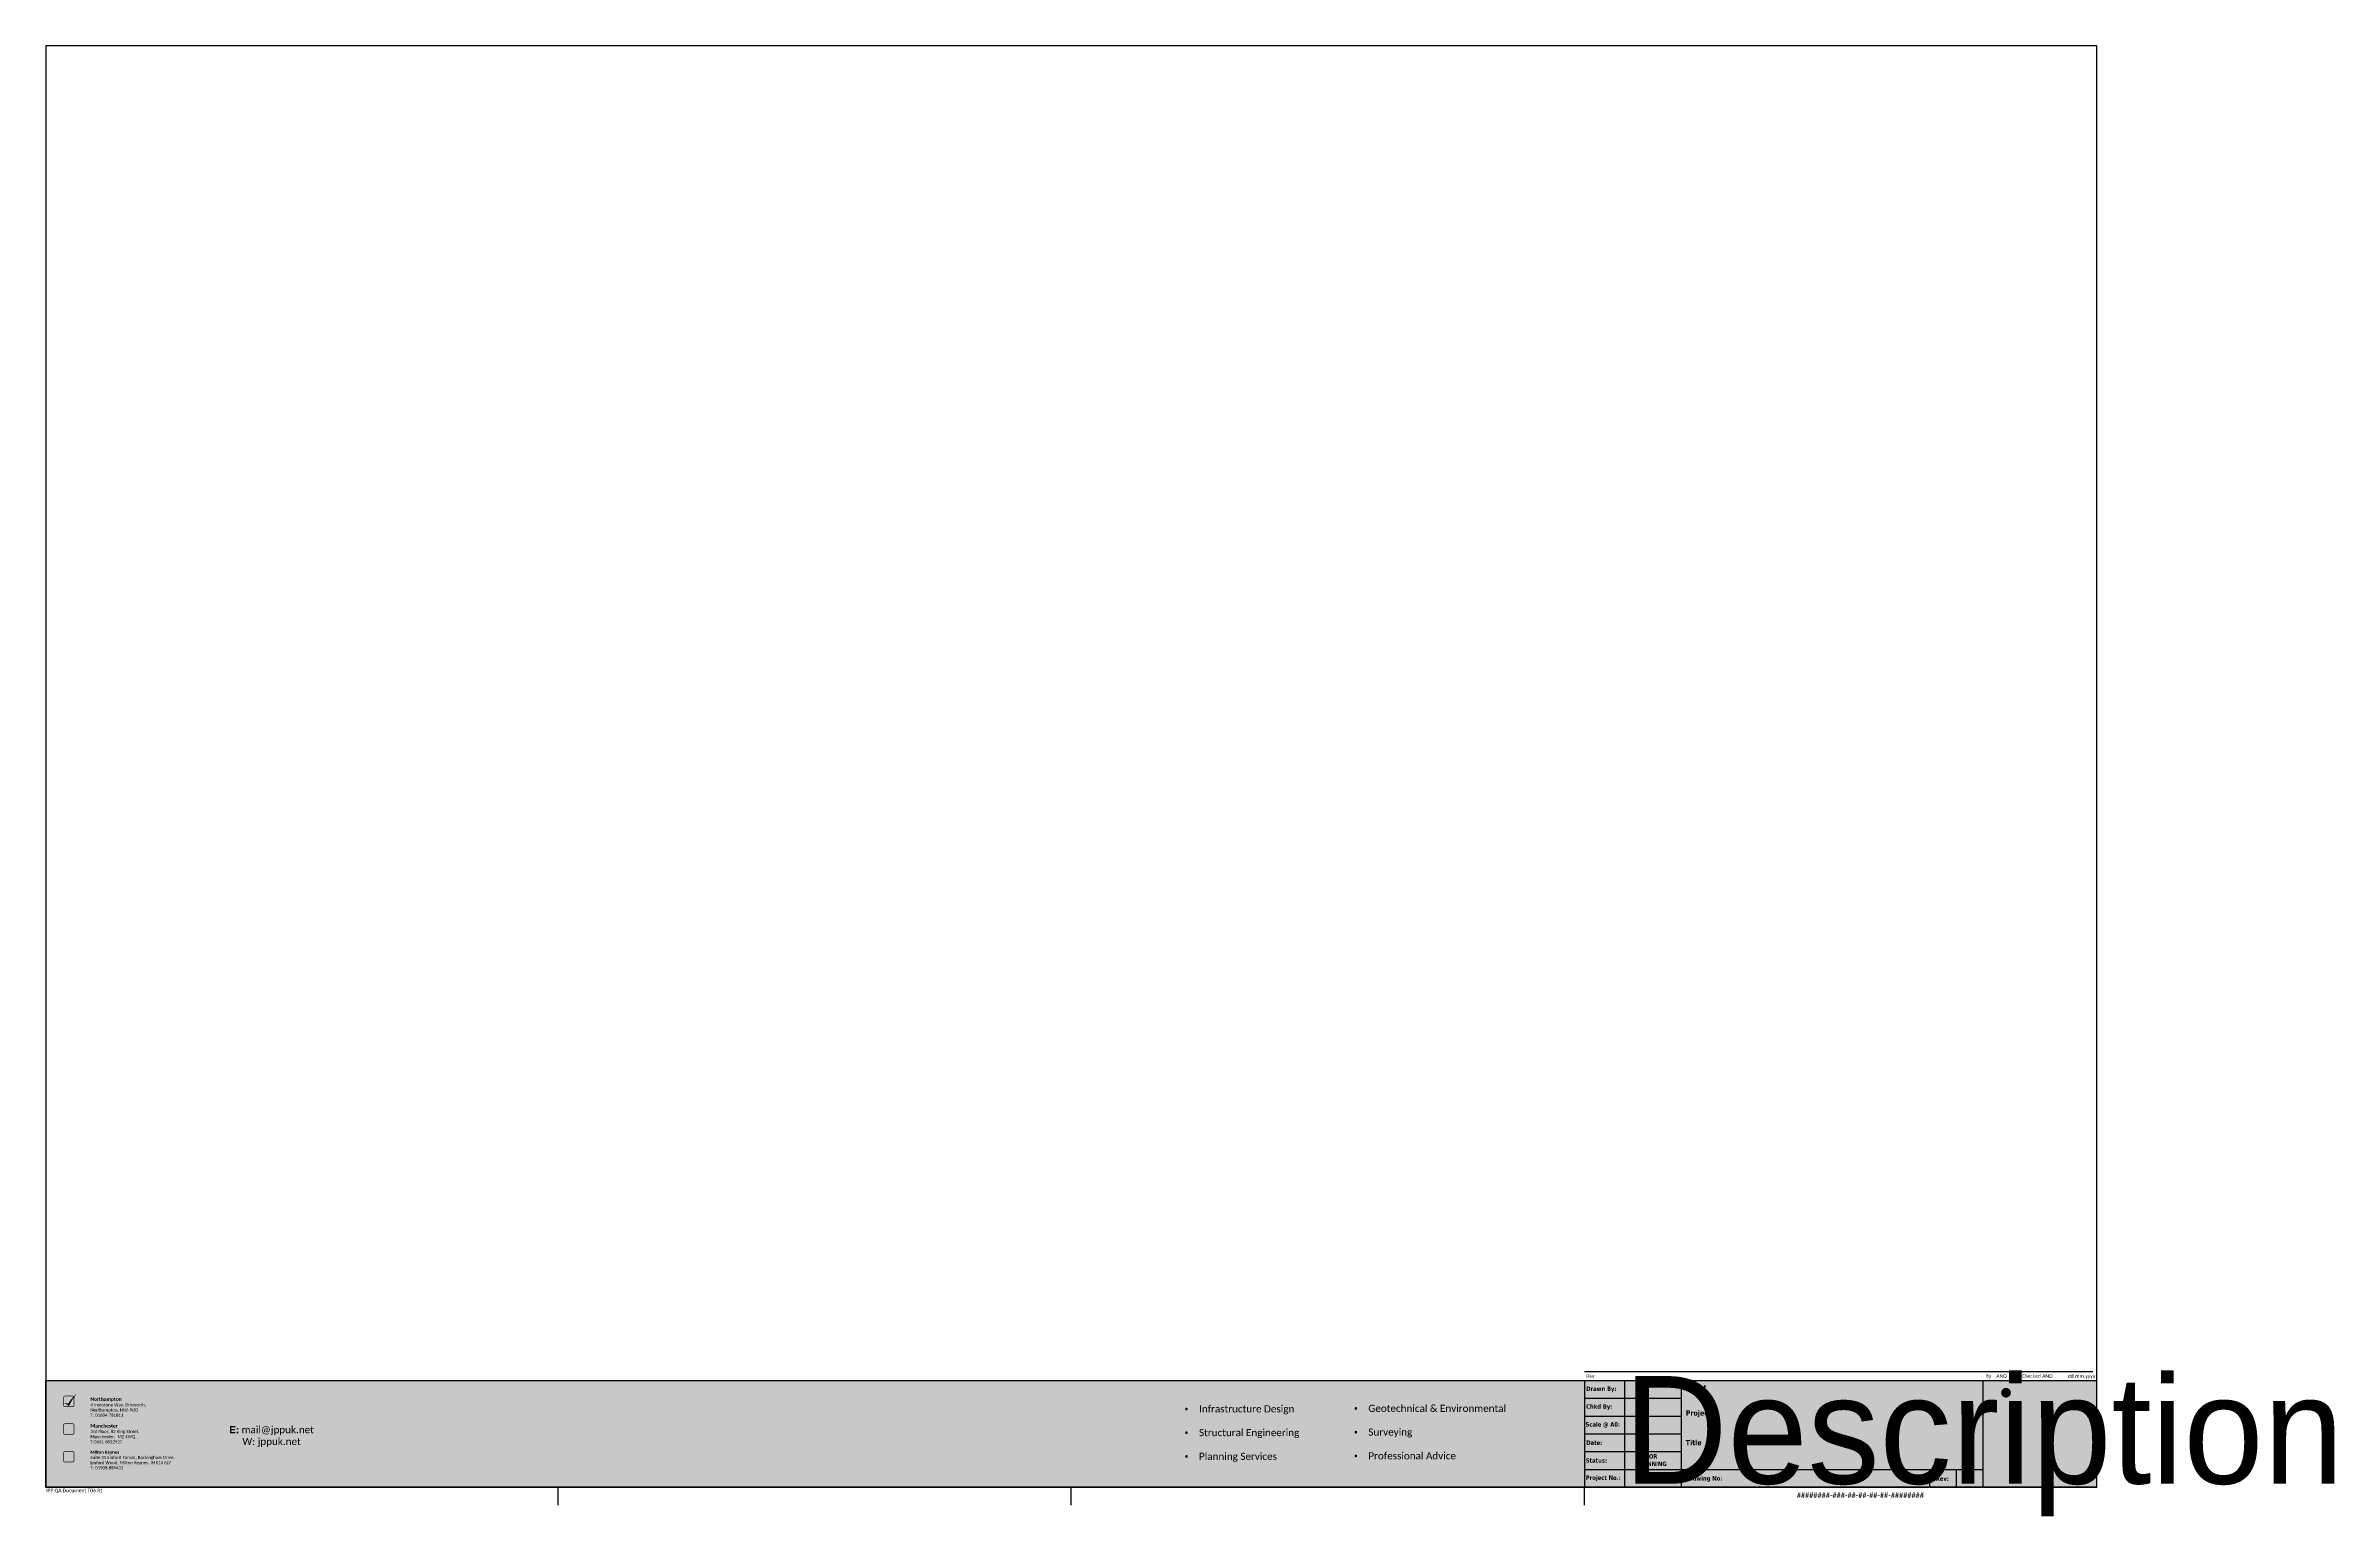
# Paper-space layout 'STR_A0L' of a CAD drawing. Extents: x 15 to 1302, y -16 to 810.
import ezdxf
from ezdxf.enums import TextEntityAlignment as Align

# ---------------------------------------------------------------- set-up
doc = ezdxf.new("R2018")
doc.units = 0
doc.layers.get('0').update_dxf_attribs({"linetype": 'CONTINUOUS'})
doc.layers.get('Defpoints').update_dxf_attribs({"linetype": 'CONTINUOUS'})
for name, color, linetype in [('JPP_Mask', 7, 'CONTINUOUS'), ('JPP_Mask Text', 7, 'CONTINUOUS'), ('Margin', 7, 'CONTINUOUS'), ('Spacing Lines', 162, 'CONTINUOUS')]:
    doc.layers.add(name, color=color, linetype=linetype)
doc.styles.add('JPP Standard', font='calibri.ttf', dxfattribs={"height": 2})
doc.styles.get("Standard").update_dxf_attribs({"font": 'calibri.ttf', "height": 2})
doc.styles.add('STANDARD NON ANNOTATIVE', font='calibri.ttf')

# ---------------------------------------------------------------- blocks, each defined once
blk = doc.blocks.new('*U33')
at = {"linetype": 'Continuous'}
h = blk.add_hatch(color=255, dxfattribs=at)
h.dxf.hatch_style = 1
edge = h.paths.add_edge_path()
edge.add_spline(control_points=[(92.08065671607395, 162.1622314856075), (93.64705671607393, 161.9606314856074), (95.21345671607392, 161.7590314856074), (96.77985671607391, 161.5574314856074), (97.62225671607393, 160.9550314856075), (97.37745671607394, 158.9078314856074), (96.53985671607393, 158.5478314856075), (90.75825671607393, 158.7878314856074), (87.26625671607394, 158.9078314856074), (83.04921671607394, 158.9078314856074), (78.71145671607394, 158.9078314856074), (75.10017671607395, 158.7878314856074), (71.72793671607397, 158.5478314856075), (70.88505671607393, 158.9078314856074), (70.64337671607396, 160.9550314856075), (71.48697671607397, 161.5574314856075), (72.33009671607397, 161.6782314856074), (73.17321671607397, 161.7990314856074), (74.01633671607397, 161.9198314856074), (78.47049671607394, 162.5222314856075), (78.59145671607394, 163.7246314856075), (78.59145671607394, 172.3958304856075), (78.59145671607394, 189.6582301522742), (78.59145671607394, 206.9206298189409), (78.59145671607394, 224.1830294856076), (78.59145671607394, 228.8798294856075), (78.59145671607394, 229.4798294856074), (75.33921671607396, 231.6518294856075), (74.97889671607396, 231.8926294856074), (74.61857671607396, 232.1334294856074), (74.25825671607396, 232.3742294856073), (73.77537671607396, 232.8542294856075), (73.77537671607396, 234.1814294856075), (74.37921671607396, 234.5390294856075), (77.51145671607395, 235.8638294856075), (83.16921671607395, 238.7534294856075), (86.30145671607394, 241.0454294856075), (87.02385671607394, 241.0454294856075), (87.50625671607395, 240.8030294856075), (87.74385671607394, 240.2006294856074), (87.50625671607395, 238.0310294856075), (87.26625671607394, 236.2286294856075), (87.26625671607394, 234.6590294856075), (87.26625671607394, 233.8166294856075), (87.50625671607395, 233.0966294856075), (88.34865671607395, 233.0966294856075), (89.91345671607394, 233.8166294856075), (97.49985671607394, 238.7534294856075), (105.208655716074, 238.7534294856075), (117.371855716074, 238.7534294856075), (125.1982557160739, 228.8798294856075), (125.1982557160739, 216.7166294856075), (125.1982557160739, 199.9766304856075), (112.9174557160739, 187.9334304856075), (95.81505671607394, 187.9334304856075), (93.64785671607393, 187.9334304856075), (90.27585671607395, 188.1710304856075), (89.19105671607394, 188.4134304856075), (88.10625671607394, 188.1710304856075), (87.50625671607395, 187.5710304856075), (87.50625671607395, 185.0414304856075), (87.50625671607395, 180.8262304856075), (87.50625671607395, 176.6110304856075), (87.50625671607395, 172.3958304856075), (87.50625671607395, 163.8470314856075), (87.74385671607394, 162.7622314856075), (92.08065671607395, 162.1622314856075)], knot_values=[0, 0, 0, 0, 1, 1, 1, 2, 2, 2, 3, 3, 3, 4, 4, 4, 5, 5, 5, 6, 6, 6, 7, 7, 7, 8, 8, 8, 9, 9, 9, 10, 10, 10, 11, 11, 11, 12, 12, 12, 13, 13, 13, 14, 14, 14, 15, 15, 15, 16, 16, 16, 17, 17, 17, 18, 18, 18, 19, 19, 19, 20, 20, 20, 21, 21, 21, 22, 22, 22, 22], weights=[1, 1, 1, 1, 1, 1, 1, 1, 1, 1, 1, 1, 1, 1, 1, 1, 1, 1, 1, 1, 1, 1, 1, 1, 1, 1, 1, 1, 1, 1, 1, 1, 1, 1, 1, 1, 1, 1, 1, 1, 1, 1, 1, 1, 1, 1, 1, 1, 1, 1, 1, 1, 1, 1, 1, 1, 1, 1, 1, 1, 1, 1, 1, 1, 1, 1, 1], degree=3, periodic=0)
edge = h.paths.add_edge_path()
edge.add_spline(control_points=[(22.657298716074, 231.6518294856074), (22.29601871607398, 231.8926294856074), (21.93473871607396, 232.1334294856074), (21.57345871607394, 232.3742294856073), (21.09441871607397, 232.8542294856075), (21.09441871607397, 234.1814294856075), (21.69273871607394, 234.5390294856075), (24.82377771607396, 235.8638294856075), (30.48441771607396, 238.7534294856075), (33.61665771607395, 241.0454294856075), (34.33761771607397, 241.0454294856075), (34.81953771607395, 240.8030294856075), (35.05953771607395, 240.2006294856074), (34.81953771607395, 238.0310294856075), (34.57953771607396, 236.2286294856075), (34.57953771607396, 234.6590294856075), (34.57953771607396, 233.8166294856075), (34.81953771607395, 233.0966294856075), (35.66409771607398, 233.0966294856075), (37.23273771607396, 233.8166294856075), (44.81505771607394, 238.7534294856075), (52.52241771607397, 238.7534294856075), (64.69113771607394, 238.7534294856075), (72.51345671607393, 228.8798294856075), (72.51345671607393, 216.7166294856075), (72.51345671607393, 199.9766304856075), (60.23337771607394, 187.9334304856075), (43.13241771607395, 187.9334304856075), (40.96305771607394, 187.9334304856075), (37.59177771607396, 188.1710304856075), (36.50601771607396, 188.4134304856075), (35.42241771607394, 188.1710304856075), (34.81953771607395, 187.5710304856075), (34.81953771607395, 185.0414304856075), (34.81953771607395, 180.8262304856075), (34.81953771607395, 176.6110304856075), (34.81953771607395, 172.3958304856075), (34.81953771607395, 163.8470314856075), (35.05953771607395, 162.7622314856075), (39.39537771607394, 162.1622314856075), (40.96193771607398, 161.9606314856074), (42.52849771607399, 161.7590314856074), (44.095057716074, 161.5574314856074), (44.93337771607396, 160.9550314856075), (44.69505771607394, 158.9078314856074), (43.85337771607394, 158.5478314856075), (38.07177771607395, 158.7878314856074), (34.57953771607396, 158.9078314856074), (30.36441771607395, 158.9078314856074), (26.03145771607394, 158.9078314856074), (22.41537871607395, 158.7878314856074), (19.04241871607395, 158.5478314856075), (18.20049871607396, 158.9078314856074), (17.95857871607394, 160.9550314856075), (18.80049871607395, 161.5574314856075), (19.64481871607399, 161.6782314856074), (20.489138716074, 161.7990314856074), (21.33345871607401, 161.9198314856074), (25.78953771607394, 162.5222314856075), (25.91049771607397, 163.7246314856075), (25.91049771607397, 172.3958304856075), (25.91049771607397, 189.6582301522742), (25.91049771607397, 206.9206298189409), (25.91049771607397, 224.1830294856076), (25.91049771607397, 228.8798294856075), (25.91049771607397, 229.4798294856074), (22.65729871607397, 231.6518294856075)], knot_values=[0, 0, 0, 0, 1, 1, 1, 2, 2, 2, 3, 3, 3, 4, 4, 4, 5, 5, 5, 6, 6, 6, 7, 7, 7, 8, 8, 8, 9, 9, 9, 10, 10, 10, 11, 11, 11, 12, 12, 12, 13, 13, 13, 14, 14, 14, 15, 15, 15, 16, 16, 16, 17, 17, 17, 18, 18, 18, 19, 19, 19, 20, 20, 20, 21, 21, 21, 22, 22, 22, 22], weights=[1, 1, 1, 1, 1, 1, 1, 1, 1, 1, 1, 1, 1, 1, 1, 1, 1, 1, 1, 1, 1, 1, 1, 1, 1, 1, 1, 1, 1, 1, 1, 1, 1, 1, 1, 1, 1, 1, 1, 1, 1, 1, 1, 1, 1, 1, 1, 1, 1, 1, 1, 1, 1, 1, 1, 1, 1, 1, 1, 1, 1, 1, 1, 1, 1, 1, 1], degree=3, periodic=0)
edge = h.paths.add_edge_path()
edge.add_spline(control_points=[(14.71377871607394, 233.8886294856075), (15.51177871607394, 233.8886294856075), (16.15209871607397, 233.5646294856075), (16.31145871607394, 232.9286294856074), (15.99177871607393, 227.3342294856074), (15.67305871607395, 219.6710294856075), (15.67305871607395, 213.1166294856075), (15.67305871607395, 200.2326298189408), (15.67305871607395, 187.3486301522741), (15.67305871607395, 174.4646304856074), (15.67305871607395, 162.9686314856075), (14.55441871607395, 154.9766314856074), (12.31665871607394, 149.5463914856075), (7.523378716073957, 138.0489514856075), (-0.9366212839260513, 130.3802314856075), (-11.95886128392603, 123.5102324856075), (-13.87790128392603, 123.8315924856075), (-14.83694128392604, 125.5895924856075), (-14.19950128392605, 127.1860724856075), (-10.04462128392606, 129.2589524856075), (-7.009821283926065, 131.8219114856075), (-4.773021283926049, 134.3767114856075), (0.9785787160739474, 141.0835114856075), (3.856658716073959, 152.5814314856075), (3.856658716073959, 172.0694304856075), (3.856658716073959, 185.4870301522742), (3.856658716073959, 198.9046298189408), (3.856658716073959, 212.3222294856075), (3.856658716073959, 218.5550294856074), (3.856658716073959, 219.3518294856075), (-0.4623812839260424, 222.2270294856075), (-0.9402212839260002, 222.5462294856074), (-1.418061283925987, 222.8654294856075), (-1.895901283925973, 223.1846294856075), (-2.537901283926026, 223.8206294856074), (-2.537901283926026, 225.5774294856074), (-1.738221283926059, 226.0574294856075), (1.937618716073963, 227.3342294856074), (11.04273871607396, 231.4934294856074), (14.71377871607394, 233.8886294856075)], knot_values=[0, 0, 0, 0, 1, 1, 1, 2, 2, 2, 3, 3, 3, 4, 4, 4, 5, 5, 5, 6, 6, 6, 7, 7, 7, 8, 8, 8, 9, 9, 9, 10, 10, 10, 11, 11, 11, 12, 12, 12, 13, 13, 13, 13], weights=[1, 1, 1, 1, 1, 1, 1, 1, 1, 1, 1, 1, 1, 1, 1, 1, 1, 1, 1, 1, 1, 1, 1, 1, 1, 1, 1, 1, 1, 1, 1, 1, 1, 1, 1, 1, 1, 1, 1, 1], degree=3, periodic=0)
edge = h.paths.add_edge_path(flags=16)
edge.add_spline(control_points=[(38.43273771607395, 194.5550304856075), (40.84305771607394, 192.7502304856075), (44.57409771607397, 191.9054304856075), (47.10633771607394, 191.9054304856075), (56.98017771607395, 191.9054304856075), (62.75889771607397, 201.0614304856075), (62.75889771607397, 213.5870294856075), (62.75889771607397, 223.2206294856075), (57.34113771607395, 232.9742294856075), (46.50177771607395, 232.9742294856075), (41.32209771607396, 232.9742294856075), (37.59177771607396, 231.0422294856075), (36.26505771607396, 229.6022294856075), (35.18049771607395, 228.2750294856075), (34.81953771607395, 226.4702294856075), (34.81953771607395, 222.4958294856075), (34.81953771607395, 215.5902298189407), (34.81953771607395, 208.6846301522741), (34.81953771607395, 201.7790304856074), (34.81953771607395, 197.9318304856075), (36.02409771607396, 196.4846304856075), (38.43273771607395, 194.5550304856075)], knot_values=[0, 0, 0, 0, 1, 1, 1, 2, 2, 2, 3, 3, 3, 4, 4, 4, 5, 5, 5, 6, 6, 6, 7, 7, 7, 7], weights=[1, 1, 1, 1, 1, 1, 1, 1, 1, 1, 1, 1, 1, 1, 1, 1, 1, 1, 1, 1, 1, 1], degree=3, periodic=0)
edge = h.paths.add_edge_path(flags=16)
edge.add_spline(control_points=[(91.11825671607394, 194.5550304856075), (93.52785671607393, 192.7502304856075), (97.25985671607393, 191.9054304856075), (99.79185671607394, 191.9054304856075), (109.6654557160739, 191.9054304856075), (115.4446557160739, 201.0614304856075), (115.4446557160739, 213.5870294856075), (115.4446557160739, 223.2206294856075), (110.027855716074, 232.9742294856075), (99.18705671607395, 232.9742294856075), (94.00785671607395, 232.9742294856075), (90.27585671607395, 231.0422294856075), (88.95105671607394, 229.6022294856075), (87.86625671607393, 228.2750294856075), (87.50625671607395, 226.4702294856075), (87.50625671607395, 222.4958294856075), (87.50625671607395, 215.5902298189407), (87.50625671607395, 208.6846301522741), (87.50625671607395, 201.7790304856074), (87.50625671607395, 197.9318304856075), (88.71105671607393, 196.4846304856075), (91.11825671607394, 194.5550304856075)], knot_values=[0, 0, 0, 0, 1, 1, 1, 2, 2, 2, 3, 3, 3, 4, 4, 4, 5, 5, 5, 6, 6, 6, 7, 7, 7, 7], weights=[1, 1, 1, 1, 1, 1, 1, 1, 1, 1, 1, 1, 1, 1, 1, 1, 1, 1, 1, 1, 1, 1], degree=3, periodic=0)
h = blk.add_hatch(color=255, dxfattribs=at)
h.dxf.hatch_style = 1
edge = h.paths.add_edge_path()
edge.add_spline(control_points=[(9.315954642082325, 240.9505786216242), (5.525634642082345, 240.9505786216242), (2.453634642082342, 244.0225786216242), (2.453634642082342, 247.8121786216242), (2.453634642082342, 251.6017776216242), (5.525634642082345, 254.6737776216242), (9.315954642082325, 254.6737776216242), (13.10459464208231, 254.6737776216242), (16.17563464208235, 251.6017776216242), (16.17563464208235, 247.8121786216242), (16.17563464208235, 244.0225786216242), (13.10459464208231, 240.9505786216242), (9.315954642082325, 240.9505786216242)], knot_values=[0, 0, 0, 0, 1, 1, 1, 2, 2, 2, 3, 3, 3, 4, 4, 4, 4], degree=3, periodic=0)
blk = doc.blocks.new('Tick')
h = blk.add_hatch(color=255)
h.dxf.hatch_style = 1
edge = h.paths.add_edge_path()
edge.add_arc((-5.204367551032647, -6.02161254090349), 7.273209859221451, 43.46078129643911, 69.72699878945099, ccw=False)
edge.add_arc((27.82063008397041, -13.85638007394441), 30.57179190117827, 139.0172680132614, 155.1704723704244, ccw=False)
edge.add_arc((18.71639133113672, -11.11990909727949), 22.24964404842879, 128.9088510307224, 148.8767391847138)
edge.add_arc((-2.508906315269996, -5.014471870476584), 5.818153347749766, 68.01265408962024, 91.72696884095329)
blk = doc.blocks.new('A0 Mask')
at = {"layer": 'Margin', "true_color": 0x014b92}
h = blk.add_hatch(color=154, dxfattribs=at)
h.dxf.hatch_style = 1
h.paths.add_polyline_path([(830.0000000000002, 24.99999999999994), (830.0000000000001, 84.99995339269695), (-323, 84.99995339269695), (-323, 24.99999999999994)])
at = {"color": 255}
for p, q in [((542, 74.99999999999994), (596.5, 74.99999999999994)), ((542, 64.99999999999994), (596.5, 64.99999999999994)), ((542, 54.99999999999995), (596.5, 54.99999999999995)), ((542, 44.99999999999995), (596.5, 44.99999999999995)), ((542, 34.99999999999994), (766.0985445640983, 34.99999999999994))]:
    blk.add_line(p, q, dxfattribs=at)
at = {"color": 255, "const_width": 0.35}
for points in [[(-312.0799839990473, 70.23664705152058), (-308.0799839990473, 70.23664705152058, 0.414213562373095), (-307.0799839990473, 71.23664705152058), (-307.0799839990473, 75.23664705152058, 0.414213562373095), (-308.0799839990473, 76.23664705152058), (-312.0799839990473, 76.23664705152058, 0.414213562373095), (-313.0799839990473, 75.23664705152058), (-313.0799839990473, 71.23664705152058, 0.414213562373095)], [(-312.0799839990473, 54.68449148460448), (-308.0799839990473, 54.68449148460448, 0.414213562373095), (-307.0799839990473, 55.68449148460448), (-307.0799839990473, 59.68449148460448, 0.414213562373095), (-308.0799839990473, 60.68449148460448), (-312.0799839990473, 60.68449148460448, 0.414213562373095), (-313.0799839990473, 59.68449148460448), (-313.0799839990473, 55.68449148460448, 0.414213562373095)], [(-312.0799839990473, 39.13233405969984), (-308.0799839990473, 39.13233405969984, 0.414213562373095), (-307.0799839990473, 40.13233405969984), (-307.0799839990473, 44.13233405969984, 0.414213562373095), (-308.0799839990473, 45.13233405969984), (-312.0799839990473, 45.13233405969984, 0.414213562373095), (-313.0799839990473, 44.13233405969984), (-313.0799839990473, 40.13233405969984, 0.414213562373095)]]:
    blk.add_lwpolyline(points, format="xyb", close=True, dxfattribs=at)
at = {"layer": 'Defpoints'}
for p, q in [((-35, 14.99999999999997), (-35, 24.99999999999997)), ((253.5000000000001, 14.99999999999997), (253.5000000000001, 24.99999999999997)), ((542, 14.99999999999997), (542, 24.99999999999997))]:
    blk.add_line(p, q, dxfattribs=at)
at = {"layer": 'Spacing Lines', "color": 255}
for p, q in [((542, 84.99995339269695), (542, 24.99999999999989)), ((564.5, 84.99995339269695), (564.5, 24.99999999999989)), ((596.4999999999999, 24.99999999999994), (596.5, 84.99995339269695)), ((766.0985445640983, 24.99999999999994), (766.0985445640983, 84.99995339269695)), ((736.0985445640983, 24.99999999999994), (736.0985445640985, 34.99999999999994)), ((751.0985445640983, 24.99999999999994), (751.0985445640983, 34.99999999999994)), ((542, 24.99999999999994), (596.5, 24.99999999999994))]:
    blk.add_line(p, q, dxfattribs=at)
for points in [[(830.0000000000001, 24.99999999999994), (-323, 25), (-323, 84.99995339269695), (830, 84.99995339269695)], [(830.0000000000001, 24.99999999999994), (830, 84.99995339269695)]]:
    blk.add_lwpolyline(points, dxfattribs=at)
at = {"color": 255, "xscale": 0.4, "yscale": 0.4, "zscale": 0.4}
blk.add_blockref('*U33', (775.2824904754216, -21.0153444122457), dxfattribs=at)
at = {"layer": 'JPP_Mask', "color": 255}
blk.add_blockref('Tick', (-310.1028436246573, 71.54821757311348), dxfattribs=at)
at = {"color": 255, "attachment_point": 4, "style": 'JPP Standard'}
for s, insert, char_height, width in [('{\\fTahoma|b1|i0|c0|p34;Drawn By:}', (542.9708023054151, 79.99995339269695), 2.5, 25.72530956927631), ('{\\fTahoma|b1|i0|c0|p34;Client}', (599, 80.99771658831423), 3, 27.20992598392013), ('{\\fTahoma|b1|i0|c0|p34;Chkd By:}', (542.9708023054151, 69.99995339269695), 2.5, 25.72530956927631), ('{\\fTahoma|b1|i0|c0|p34;Project}', (598.9999999999999, 66.30638012088643), 3, 27.20992598392013), ('{\\fTahoma|b1|i0|c0|p34;Scale @ A0:}', (542.6308732418782, 60.0237224485261), 2.5, 25.72530956927631), ('{\\fTahoma|b1|i0|c0|p34;Title}', (598.9467426404162, 50.05228341168563), 3, 27.20992598392013), ('{\\fTahoma|b1|i0|c0|p34;Status:}', (542.7788971194701, 39.99995339269695), 2.5, 25.72530956927631), ('{\\fTahoma|b1|i0|c0|p34;Date:}', (543.0189255465083, 50.0237224485261), 2.5, 25.72530956927631), ('{\\fTahoma|b1|i0|c0|p34;Project No.:}', (542.7788971194701, 29.99997669634841), 2.5, 25.72530956927631), ('{\\fTahoma|b1|i0|c0|p34;Drawing No:}', (598.9999999999999, 29.65218523119061), 2.5, 39.18354897948348), ('{\\fTahoma|b1|i0|c0|p34;Rev:}', (739.5197952256168, 29.80680128678699), 2.5, 25.72530956927631)]:
    blk.add_mtext(s, dxfattribs=dict(at, insert=insert, char_height=char_height, width=width))
at = {"color": 154, "true_color": 0x004a91, "insert": (-297.8932309900808, 55.27594615984086), "char_height": 2, "width": 49.24617388058323, "attachment_point": 4, "style": 'JPP Standard'}
blk.add_mtext('{\\fCalibri|b1|i0|c0|p34;\\C255;Northampton\\P\\fCalibri|b0|i0|c0|p34;\\H0.875x;4 Ironstone Way, Brixworth,\\PNorthampton. NN6 9UD\\PT: 01604 781811\\P\\P\\fCalibri|b1|i0|c0|p34;\\H1.14286x;Manchester\\P\\fCalibri|b0|i0|c0|p34;\\H0.875x;3rd Floor, 82 King Street,\\PManchester.  M2 4WQ\\fCalibri|b1|i0|c0|p34;\\H1.14286x;\\P\\fCalibri|b0|i0|c0|p34;\\H0.875x;T:0161 6822927\\P\\P\\fCalibri|b1|i0|c0|p34;Milton Keynes\\P\\fCalibri|b0|i0|c0|p34;Suite 25 Linford Forum, Rockingham Drive,\\PLinford Wood, Milton Keynes.  MK14 6LY\\PT: 01908 889433}', dxfattribs=at)
at = {"color": 7, "insert": (-196.0671511388573, 53.49565392473042), "char_height": 4, "width": 55.45517971433931, "attachment_point": 5, "style": 'JPP Standard'}
blk.add_mtext('{\\fArial|b1|i0|c0|p34;\\C255;E:\\fCalibri|b1|i0|c0|p34; \\fCalibri|b0|i0|c0|p34;mail@jppuk.net\\PW: jppuk.net}', dxfattribs=at)
at = {"color": 162, "insert": (-322.9796023662029, 24.16619750202403), "char_height": 2, "width": 50.24286120221313, "attachment_point": 1}
blk.add_mtext('JPP QA Document T06 R1', dxfattribs=at)
at = {"color": 255}
blk.add_attdef('PROJECTNO', text='', height=3, dxfattribs=at).set_placement((580.3873666151219, 29.99999999999995), align=Align.MIDDLE)
at = {"layer": 'Defpoints', "color": 255, "insert": (661.3914060537145, 21.9861538461538), "char_height": 3, "width": 72.8660720986004, "attachment_point": 1, "style": 'JPP Standard'}
blk.add_mtext('########-###-##-##-##-##-########', dxfattribs=at)
at = {"layer": 'JPP_Mask', "color": 255}
for tag, p in [('DRAWNBY', (580.3873666151219, 79.99997669634845)), ('CHECKEDBY', (580.3873666151219, 69.99999999999994)), ('SCALE', (580.3873666151219, 59.99999999999994)), ('DATE', (580.3873666151219, 49.99999999999995))]:
    blk.add_attdef(tag, text='', height=2, dxfattribs=at).set_placement(p, align=Align.MIDDLE)
for tag, p in [('CLIENT1', (621.1396905974862, 79.39999999999992)), ('PROJECT1', (621.0333538709964, 65.33259803577164)), ('CLIENT2', (621.3036139102868, 73.84999999999992)), ('PROJECT2', (621.0333538709964, 59.78259803577166)), ('PROJECT3', (621.0333538709964, 54.23259803577166)), ('TITLE1', (621.4999999999999, 48.6718139851947)), ('TITLE2', (621.4999999999999, 43.12181398519471)), ('TITLE3', (621.4999999999999, 37.57181398519471))]:
    blk.add_attdef(tag, p, '', height=3, dxfattribs=at)
at = {"layer": 'JPP_Mask', "color": 255, "style": 'STANDARD NON ANNOTATIVE'}
for tag, p in [('DRAWINGNO.', (631.4999999999999, 28.72881702117503)), ('REV.', (752.7482168884181, 28.5984264470153))]:
    blk.add_attdef(tag, p, '', height=3, dxfattribs=at)
at = {"layer": 'Margin', "char_height": 4, "width": 177.4753907440388, "attachment_point": 4, "style": 'JPP Standard'}
for s, insert in [('\\pxi-3,l3,t2,3;{\\fSymbol|b0|i0|c2|p18;\\C255;·^I}{\\C255;Infrastructure Design \\P\\P{\\fSymbol|b0|i0|c2|p18;·^I}Structural Engineering\\P\\P{\\fSymbol|b0|i0|c2|p18;·^I}Planning Services}', (317.3259560794271, 55.16699016399691)), ('{\\C255;\\P\\pxi-3,l3,t2,3;{\\fSymbol|b0|i0|c2|p18;·^I}Geotechnical & Environmental\\P\\pi0,l0,tz;\\P\\pi-3,l3,t2,3;{\\fSymbol|b0|i0|c2|p18;·^I}Surveying\\P\\pi0,l0,tz;\\P\\pi-3,l3,t2,3;{\\fSymbol|b0|i0|c2|p18;·^I}Professional Advice}', (412.5356943212086, 59.32510876139242))]:
    blk.add_mtext(s, dxfattribs=dict(at, insert=insert))
blk = doc.blocks.new('*U22')
at = {"layer": 'JPP_Mask Text', "color": 255, "insert": (782.3936057420312, 76.56197479977789), "char_height": 2.5, "width": 25.82838635759754, "attachment_point": 5, "style": 'STANDARD NON ANNOTATIVE'}
blk.add_mtext('\\pxqc;{\\fTahoma|b1|i0|c0|p34;FOR\\P\\pq*;PLANNING}', dxfattribs=at)
blk = doc.blocks.new('*U29')
at = {"layer": 'Defpoints'}
blk.add_lwpolyline([(-112.9999987747785, 4.95625584232036), (172.7500012252215, 4.956255842320363)], dxfattribs=at)
at = {"color": 7}
for tag, p in [('REV', (-101.6024326219642, 2.478127522250418)), ('DRAWN', (118.5481959277736, 2.478127522250418)), ('CHECKED', (144.3435922382243, 2.478914050447656)), ('DATE', (158.7451465951436, 2.480582706642309))]:
    blk.add_attdef(tag, text='', height=2, dxfattribs=at).set_placement(p, align=Align.MIDDLE_LEFT)
at = {"color": 7, "lineweight": 30}
blk.add_attdef('DESCRIPTION', text='', height=2, dxfattribs=at).set_placement((-90.95804787845043, 2.478127522250418), align=Align.MIDDLE_LEFT)
at = {"layer": 'JPP_Mask Text', "char_height": 2, "attachment_point": 4, "style": 'STANDARD NON ANNOTATIVE'}
for s, insert, width in [('{\\fTahoma|b0|i0|c0|p34;Rev}', (-111.9999987747785, 2.478127522250418), 4.397566152814306), ('{\\fTahoma|b0|i0|c0|p34;By}', (112.6117262312323, 2.203812790579207), 10.20884799879764), ('{\\fTahoma|b0|i0|c0|p34;Checked}', (132.8321346995649, 2.499388163485431), 11.51145753865944)]:
    blk.add_mtext(s, dxfattribs=dict(at, insert=insert, width=width))

psp = doc.layouts.new('STR_A0L')

# ---------------------------------------------------------------- linework, layer by layer
at = {"layer": 'Defpoints'}
psp.add_lwpolyline([(15, 0), (1168, 0), (1168, 810), (15, 810)], close=True, dxfattribs=at)

# ---------------------------------------------------------------- block references
at = {"layer": 'JPP_Mask'}
ref = psp.add_blockref('*U29', (992.9999982150662, 59.99995339269701), dxfattribs=at)
lines = psp.add_mtext('Description', dxfattribs={"layer": '0', "color": 7, "insert": (902.0419503366156, 62.47808091494743), "char_height": 60.50937934481499, "attachment_point": 1})
ref.add_attrib('DESCRIPTION', '', (902.0419503366156, 62.47808091494743)).embed_mtext(lines)
ref.add_attrib('DRAWN', 'ANO', dxfattribs={"layer": '0', "color": 7, "height": 2}).set_placement((1111.54819414284, 62.47808091494743), align=Align.MIDDLE_LEFT)
ref.add_attrib('CHECKED', 'ANO', dxfattribs={"layer": '0', "color": 7, "height": 2}).set_placement((1137.343590453291, 62.47886744314467), align=Align.MIDDLE_LEFT)
ref.add_attrib('DATE', 'dd.mm.yyyy', dxfattribs={"layer": '0', "color": 7, "height": 2}).set_placement((1151.745144810209, 62.48053609933932), align=Align.MIDDLE_LEFT)
for name, p in [('A0 Mask', (338, -24.99999999999994)), ('*U22', (135.2196739870705, -61.3264461718806))]:
    psp.add_blockref(name, p, dxfattribs=at)

doc.saveas('drawing.dxf')
